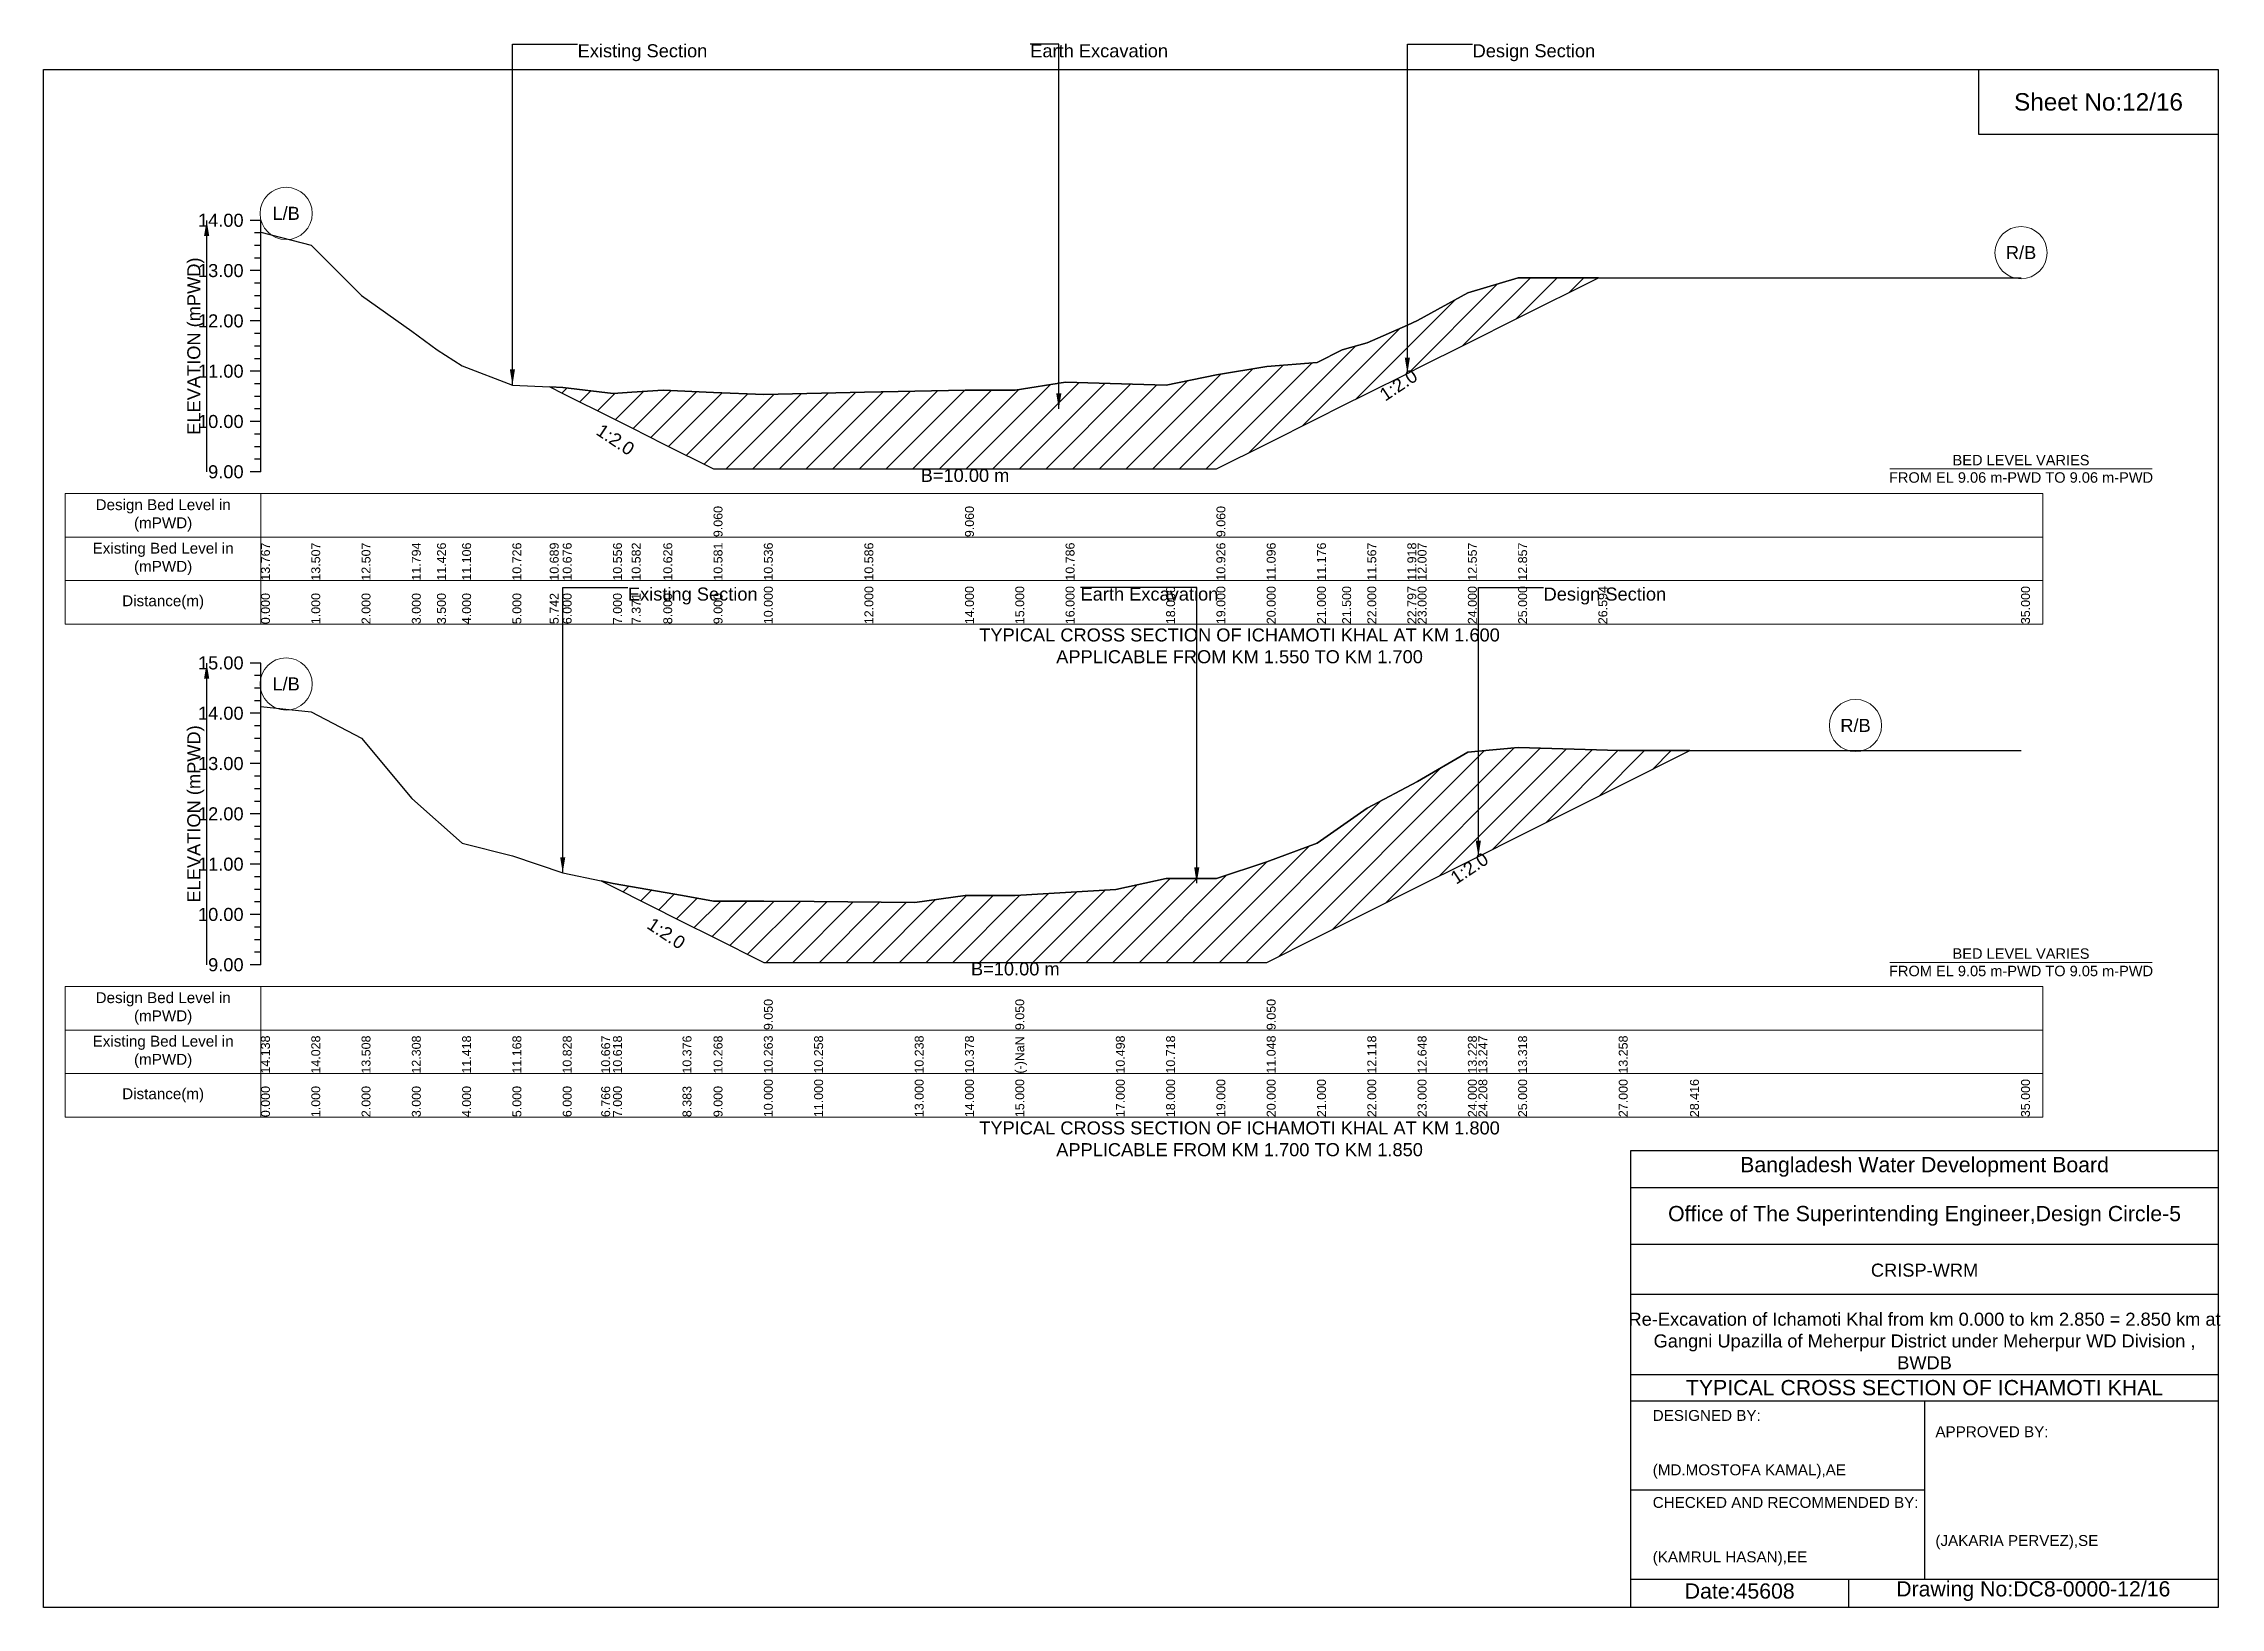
# Model space of a CAD drawing. Header units: inches. Extents: x 91000 to 258009, y -5656 to 391.
# Drawn here: x 210000 to 218009, y -5656 to 95 of the extents above; entities that cross this region are included whole.
import ezdxf

# ---------------------------------------------------------------- set-up
doc = ezdxf.new("R2010")
doc.units = ezdxf.units.IN
doc.header["$LTSCALE"] = 7
doc.header["$MEASUREMENT"] = 0
for name, color, linetype, lineweight in [('Cross section Data Border', 7, 'Continuous', 9), ('Cross Section Labels', 7, 'Continuous', 9), ('Existing_Bed_Level for Xsection', 7, 'Continuous', 25)]:
    doc.layers.add(name, color=color, linetype=linetype, lineweight=lineweight)
doc.styles.get("Standard").update_dxf_attribs({"font": 'arial.ttf'})
doc.dimstyles.get("Standard").update_dxf_attribs({"dimtxt": 0.18, "dimasz": 0.18, "dimexe": 0.18, "dimexo": 0.0625, "dimgap": 0.09, "dimtad": 0, "dimtih": 1, "dimtoh": 1, "dimdec": 4, "dimzin": 0, "dimdsep": 46, "dimtxsty": 'Standard', "dimcen": 0.09, "dimadec": 0, "dimazin": 0, "dimtfac": 1, "dimtdec": 4, "dimtofl": 0, "dimtmove": 0, "dimatfit": 3, "dimfxl": 1, "dimtolj": 1, "dimtzin": 0, "dimarcsym": 0})

msp = doc.modelspace()

# ---------------------------------------------------------------- texts
at = {"attachment_point": 5}
for s, insert, char_height in [('Sheet No:12/16', (217560, -120), 64), ('Bangladesh Water Development Board', (216920, -4036), 56), ('Office of The Superintending Engineer,Design Circle-5', (216920, -4216), 56)]:
    msp.add_mtext(s, dxfattribs=dict(at, insert=insert, char_height=char_height))
for s, insert, char_height, width, attachment_point in [('CRISP-WRM', (216920, -4416), 48, 2240, 5), ('Re-Excavation of Ichamoti Khal from km 0.000 to km 2.850 = 2.850 km at^JGangni Upazilla of Meherpur District under Meherpur WD Division ,^JBWDB', (216920, -4676), 48, 2160, 5), ('TYPICAL CROSS SECTION OF ICHAMOTI KHAL', (216920, -4848), 56, 2240, 5), ('DESIGNED BY:^J^J^J(MD.MOSTOFA KAMAL),AE', (215920, -5056), 40, 1120, 4), ('APPROVED BY:^J^J^J^J^J^J(JAKARIA PERVEZ),SE', (216960, -5216), 40, 1120, 4), ('CHECKED AND RECOMMENDED BY:^J^J^J(KAMRUL HASAN),EE', (215920, -5376), 40, 1120, 4), ('Date:45608', (216240, -5596), 56, 1120, 5), ('Drawing No:DC8-0000-12/16', (217320, -5596), 56, 1760, 5)]:
    msp.add_mtext(s, dxfattribs=dict(insert=insert, char_height=char_height, width=width, attachment_point=attachment_point))
at = {"layer": 'Cross section Data Border', "char_height": 40, "width": 640, "attachment_point": 5}
for s, insert in [('Design Bed Level in (mPWD)', (210440, -1640.2)), ('Existing Bed Level in (mPWD)', (210440, -1800.2)), ('Distance(m)', (210440, -1960.2)), ('Design Bed Level in (mPWD)', (210440, -3453)), ('Existing Bed Level in (mPWD)', (210440, -3613)), ('Distance(m)', (210440, -3773))]:
    msp.add_mtext(s, dxfattribs=dict(at, insert=insert))
at = {"layer": 'Cross Section Labels'}
for s, insert, char_height, attachment_point in [('Existing Section', (211965, 92.3), 48, 1), ('Earth Excavation', (213630, 92.3), 48, 1), ('Design Section', (215257.4, 92.3), 48, 1), ('L/B', (210892.5, -529.8), 48, 5), ('R/B', (217275, -674.1), 48, 5), ('BED LEVEL VARIES ^JFROM EL 9.06 m-PWD TO 9.06 m-PWD', (217275, -1469.1), 38.4, 5), ('B=10.00 m', (213390, -1469.1), 48, 2), ('Existing Section', (212150, -1905.5), 48, 1), ('Earth Excavation', (213815, -1905.5), 48, 1), ('Design Section', (215518.5, -1905.5), 48, 1), ('TYPICAL CROSS SECTION OF ICHAMOTI KHAL AT KM 1.600^JAPPLICABLE FROM KM 1.550 TO KM 1.700', (214400, -2120.2), 48, 5), ('L/B', (210892.5, -2260.2), 48, 5), ('R/B', (216666, -2412.8), 48, 5), ('B=10.00 m', (213575, -3283.8), 48, 2), ('BED LEVEL VARIES ^JFROM EL 9.05 m-PWD TO 9.05 m-PWD', (217275, -3283.8), 38.4, 5), ('TYPICAL CROSS SECTION OF ICHAMOTI KHAL AT KM 1.800^JAPPLICABLE FROM KM 1.700 TO KM 1.850', (214400, -3933), 48, 5)]:
    msp.add_mtext(s, dxfattribs=dict(at, insert=insert, char_height=char_height, attachment_point=attachment_point))
at = {"layer": 'Cross Section Labels', "char_height": 48, "attachment_point": 2}
for insert, rotation in [((214971.2, -1141), 33.69007), ((212117.4, -1341.5), 326.30993), ((215232.2, -2917.7), 33.69007), ((212304.6, -3157.3), 326.30993)]:
    msp.add_mtext('1:2.0', dxfattribs=dict(at, insert=insert, rotation=rotation))
at = {"layer": 'Existing_Bed_Level for Xsection', "char_height": 48, "attachment_point": 6}
for s, insert in [('14.00', (210736, -555.2)), ('13.00', (210736, -740.2)), ('12.00', (210736, -925.2)), ('11.00', (210736, -1110.2)), ('10.00', (210736, -1295.2)), ('9.00', (210736, -1480.2)), ('15.00', (210736, -2183)), ('14.00', (210736, -2368)), ('13.00', (210736, -2553)), ('12.00', (210736, -2738)), ('11.00', (210736, -2923)), ('10.00', (210736, -3108)), ('9.00', (210736, -3293))]:
    msp.add_mtext(s, dxfattribs=dict(at, insert=insert))
at = {"layer": 'Existing_Bed_Level for Xsection', "rotation": 90}
for s, insert, char_height, attachment_point in [('ELEVATION (mPWD)', (210560, -1017.7), 48, 5), ('9.060', (212465, -1720.2), 32.8, 1), ('9.060', (213390, -1720.2), 32.8, 1), ('9.060', (214315, -1720.2), 32.8, 1), ('13.767', (210800, -1880.2), 32.8, 1), ('13.507', (210985, -1880.2), 32.8, 1), ('12.507', (211170, -1880.2), 32.8, 1), ('11.794', (211355, -1880.2), 32.8, 1), ('11.426', (211447.5, -1880.2), 32.8, 1), ('11.106', (211540, -1880.2), 32.8, 1), ('10.726', (211725, -1880.2), 32.8, 1), ('10.689', (211862.3, -1880.2), 32.8, 1), ('10.676', (211910, -1880.2), 32.8, 1), ('10.556', (212095, -1880.2), 32.8, 1), ('10.582', (212163.7, -1880.2), 32.8, 1), ('10.626', (212280, -1880.2), 32.8, 1), ('10.581', (212465, -1880.2), 32.8, 1), ('10.536', (212650, -1880.2), 32.8, 1), ('10.586', (213020, -1880.2), 32.8, 1), ('10.786', (213760, -1880.2), 32.8, 1), ('10.926', (214315, -1880.2), 32.8, 1), ('11.096', (214500, -1880.2), 32.8, 1), ('11.176', (214685, -1880.2), 32.8, 1), ('11.567', (214870, -1880.2), 32.8, 1), ('11.918', (215017.4, -1880.2), 32.8, 1), ('12.007', (215055, -1880.2), 32.8, 1), ('12.557', (215240, -1880.2), 32.8, 1), ('12.857', (215425, -1880.2), 32.8, 1), ('10.000', (212650, -2040.2), 32.8, 1), ('12.000', (213020, -2040.2), 32.8, 1), ('14.000', (213390, -2040.2), 32.8, 1), ('15.000', (213575, -2040.2), 32.8, 1), ('16.000', (213760, -2040.2), 32.8, 1), ('18.000', (214130, -2040.2), 32.8, 1), ('19.000', (214315, -2040.2), 32.8, 1), ('20.000', (214500, -2040.2), 32.8, 1), ('21.000', (214685, -2040.2), 32.8, 1), ('21.500', (214777.5, -2040.2), 32.8, 1), ('22.000', (214870, -2040.2), 32.8, 1), ('22.797', (215017.4, -2040.2), 32.8, 1), ('23.000', (215055, -2040.2), 32.8, 1), ('24.000', (215240, -2040.2), 32.8, 1), ('25.000', (215425, -2040.2), 32.8, 1), ('26.594', (215719.9, -2040.2), 32.8, 1), ('35.000', (217275, -2040.2), 32.8, 1), ('0.000', (210800, -2040.2), 32.8, 1), ('1.000', (210985, -2040.2), 32.8, 1), ('2.000', (211170, -2040.2), 32.8, 1), ('3.000', (211355, -2040.2), 32.8, 1), ('3.500', (211447.5, -2040.2), 32.8, 1), ('4.000', (211540, -2040.2), 32.8, 1), ('5.000', (211725, -2040.2), 32.8, 1), ('5.742', (211862.3, -2040.2), 32.8, 1), ('6.000', (211910, -2040.2), 32.8, 1), ('7.000', (212095, -2040.2), 32.8, 1), ('7.371', (212163.7, -2040.2), 32.8, 1), ('8.000', (212280, -2040.2), 32.8, 1), ('9.000', (212465, -2040.2), 32.8, 1), ('ELEVATION (mPWD)', (210560, -2738), 48, 5), ('9.050', (212650, -3533), 32.8, 1), ('9.050', (213575, -3533), 32.8, 1), ('9.050', (214500, -3533), 32.8, 1), ('14.138', (210800, -3693), 32.8, 1), ('14.028', (210985, -3693), 32.8, 1), ('13.508', (211170, -3693), 32.8, 1), ('12.308', (211355, -3693), 32.8, 1), ('11.418', (211540, -3693), 32.8, 1), ('11.168', (211725, -3693), 32.8, 1), ('10.828', (211910, -3693), 32.8, 1), ('10.667', (212051.6, -3693), 32.8, 1), ('10.618', (212095, -3693), 32.8, 1), ('10.376', (212350.8, -3693), 32.8, 1), ('10.268', (212465, -3693), 32.8, 1), ('10.263', (212650, -3693), 32.8, 1), ('10.258', (212835, -3693), 32.8, 1), ('10.238', (213205, -3693), 32.8, 1), ('10.378', (213390, -3693), 32.8, 1), ('(-)NaN', (213575, -3693), 32.8, 1), ('10.498', (213945, -3693), 32.8, 1), ('10.718', (214130, -3693), 32.8, 1), ('11.048', (214500, -3693), 32.8, 1), ('12.118', (214870, -3693), 32.8, 1), ('12.648', (215055, -3693), 32.8, 1), ('13.228', (215240, -3693), 32.8, 1), ('13.247', (215278.5, -3693), 32.8, 1), ('13.318', (215425, -3693), 32.8, 1), ('13.258', (215795, -3693), 32.8, 1), ('0.000', (210800, -3853), 32.8, 1), ('1.000', (210985, -3853), 32.8, 1), ('2.000', (211170, -3853), 32.8, 1), ('3.000', (211355, -3853), 32.8, 1), ('4.000', (211540, -3853), 32.8, 1), ('5.000', (211725, -3853), 32.8, 1), ('6.000', (211910, -3853), 32.8, 1), ('6.766', (212051.6, -3853), 32.8, 1), ('7.000', (212095, -3853), 32.8, 1), ('8.383', (212350.8, -3853), 32.8, 1), ('9.000', (212465, -3853), 32.8, 1), ('10.000', (212650, -3853), 32.8, 1), ('11.000', (212835, -3853), 32.8, 1), ('13.000', (213205, -3853), 32.8, 1), ('14.000', (213390, -3853), 32.8, 1), ('15.000', (213575, -3853), 32.8, 1), ('17.000', (213945, -3853), 32.8, 1), ('18.000', (214130, -3853), 32.8, 1), ('19.000', (214315, -3853), 32.8, 1), ('20.000', (214500, -3853), 32.8, 1), ('21.000', (214685, -3853), 32.8, 1), ('22.000', (214870, -3853), 32.8, 1), ('23.000', (215055, -3853), 32.8, 1), ('24.000', (215240, -3853), 32.8, 1), ('24.208', (215278.5, -3853), 32.8, 1), ('25.000', (215425, -3853), 32.8, 1), ('27.000', (215795, -3853), 32.8, 1), ('28.416', (216057, -3853), 32.8, 1), ('35.000', (217275, -3853), 32.8, 1)]:
    msp.add_mtext(s, dxfattribs=dict(at, insert=insert, char_height=char_height, attachment_point=attachment_point))

# ---------------------------------------------------------------- hatches: boundary and pattern name
at = {"layer": 'Existing_Bed_Level for Xsection'}
h = msp.add_hatch(dxfattribs=at)
h.set_pattern_fill('ANSI31', color=256, scale=555, style=0)
h.paths.add_polyline_path([(211862.3, -1167.7), (211910, -1191.6), (212095, -1284.1), (212163.7, -1318.4), (212280, -1376.6), (212465, -1469.1), (212650, -1469.1), (213020, -1469.1), (213390, -1469.1), (213575, -1469.1), (213760, -1469.1), (214130, -1469.1), (214315, -1469.1), (214500, -1376.6), (214685, -1284.1), (214777.5, -1237.8), (214870, -1191.6), (215017.4, -1117.8), (215055, -1099.1), (215240, -1006.6), (215425, -914.1), (215719.9, -766.6), (215425, -766.6), (215240, -822.1), (215055, -923.9), (215017.4, -940.4), (214870, -1005.3), (214777.5, -1031.3), (214685, -1077.6), (214500, -1092.4), (214315, -1123.8), (214130, -1160.8), (213760, -1149.8), (213575, -1179.3), (213390, -1179.3), (213020, -1186.8), (212650, -1196), (212465, -1187.7), (212280, -1179.3), (212163.7, -1187.5), (212095, -1192.3), (211910, -1170.1)])
h = msp.add_hatch(dxfattribs=at)
h.set_pattern_fill('ANSI31', color=256, scale=555, style=0)
h.paths.add_polyline_path([(212051.6, -2984.6), (212095, -3006.3), (212350.8, -3134.2), (212465, -3191.3), (212650, -3283.8), (212835, -3283.8), (213205, -3283.8), (213390, -3283.8), (213575, -3283.8), (213945, -3283.8), (214130, -3283.8), (214315, -3283.8), (214500, -3283.8), (214685, -3191.3), (214870, -3098.8), (215055, -3006.3), (215240, -2913.8), (215278.5, -2894.5), (215425, -2821.3), (215795, -2636.3), (216057, -2505.3), (215795, -2505.3), (215425, -2494.2), (215278.5, -2507.4), (215240, -2510.8), (215055, -2618.2), (214870, -2716.2), (214685, -2845.7), (214500, -2914.2), (214315, -2975.2), (214130, -2975.2), (213945, -3015.9), (213575, -3038.1), (213390, -3038.1), (213205, -3064), (212835, -3060.3), (212650, -3059.4), (212465, -3058.4), (212350.8, -3038.5), (212095, -2993.7)])

# ---------------------------------------------------------------- linework, layer by layer
for points in [[(210000, 0), (218000, 0), (218000, -5656), (210000, -5656)], [(217120, 0), (218000, 0), (218000, -240), (217120, -240)]]:
    msp.add_lwpolyline(points, close=True)
for points in [[(215840, -5656), (215840, -3976), (218000, -3976)], [(215840, -4112), (218000, -4112)], [(215840, -4320), (218000, -4320)], [(215840, -4504), (218000, -4504)], [(215840, -4800), (218000, -4800)], [(215840, -4896), (218000, -4896)], [(216920, -4896), (216920, -5552)], [(215840, -5224), (216920, -5224)], [(215840, -5552), (218000, -5552)], [(216640, -5552), (216640, -5656)]]:
    msp.add_lwpolyline(points)
at = {"layer": 'Cross section Data Border'}
for points in [[(210080, -1560.2), (217355, -1560.2), (217355, -2040.2), (210080, -2040.2)], [(210080, -3373), (217355, -3373), (217355, -3853), (210080, -3853)]]:
    msp.add_lwpolyline(points, close=True, dxfattribs=at)
for points in [[(210800, -1560.2), (210800, -2040.2)], [(210080, -1720.2), (217355, -1720.2)], [(210080, -1880.2), (217355, -1880.2)], [(210800, -3373), (210800, -3853)], [(210080, -3533), (217355, -3533)], [(210080, -3693), (217355, -3693)]]:
    msp.add_lwpolyline(points, dxfattribs=at)
at = {"layer": 'Cross Section Labels'}
for points in [[(216792.8, -1469.1), (217757.2, -1469.1)], [(216792.8, -3283.8), (217757.2, -3283.8)]]:
    msp.add_lwpolyline(points, dxfattribs=at)
for centre in [(210892.5, -529.8), (217275, -674.1), (210892.5, -2260.2), (216666, -2412.8)]:
    msp.add_circle(centre, 96, dxfattribs=at)
at = {"layer": 'Existing_Bed_Level for Xsection'}
for points in [[(210800, -555.2), (210760, -555.2)], [(210800, -1480.2), (210800, -1295.2), (210800, -1110.2), (210800, -925.2), (210800, -740.2), (210800, -555.2)], [(210800, -601.4), (210776, -601.4)], [(210800, -598.3), (210985, -646.4), (211170, -831.4), (211355, -963.3), (211447.5, -1031.3), (211540, -1090.5), (211725, -1160.8), (211862.3, -1167.7), (211910, -1170.1), (212095, -1192.3), (212163.7, -1187.5), (212280, -1179.3), (212465, -1187.7), (212465, -1187.7), (212650, -1196), (213020, -1186.8), (213390, -1179.3), (213390, -1179.3), (213575, -1179.3), (213760, -1149.8), (214130, -1160.8), (214315, -1123.8), (214315, -1123.8), (214500, -1092.4), (214685, -1077.6), (214777.5, -1031.3), (214870, -1005.3), (215017.4, -940.4), (215055, -923.9), (215240, -822.1), (215425, -766.6), (215719.9, -766.6), (217275, -766.6), (217275, -766.6)], [(210800, -647.7), (210776, -647.7)], [(210800, -693.9), (210776, -693.9)], [(210800, -740.2), (210760, -740.2)], [(210800, -786.4), (210776, -786.4)], [(210800, -832.7), (210776, -832.7)], [(210800, -878.9), (210776, -878.9)], [(210800, -925.2), (210760, -925.2)], [(210800, -971.4), (210776, -971.4)], [(210800, -1017.7), (210776, -1017.7)], [(210800, -1110.2), (210760, -1110.2)], [(210800, -1063.9), (210776, -1063.9)], [(210800, -1156.4), (210776, -1156.4)], [(210800, -1202.7), (210776, -1202.7)], [(210800, -1248.9), (210776, -1248.9)], [(210800, -1295.2), (210760, -1295.2)], [(210800, -1341.4), (210776, -1341.4)], [(210800, -1387.7), (210776, -1387.7)], [(210800, -1433.9), (210776, -1433.9)], [(210800, -1480.2), (210760, -1480.2)], [(210800, -2183), (210760, -2183)], [(210800, -2229.3), (210776, -2229.3)], [(210800, -3293), (210800, -3108), (210800, -2923), (210800, -2738), (210800, -2553), (210800, -2368), (210800, -2183)], [(210800, -2275.5), (210776, -2275.5)], [(210800, -2321.8), (210776, -2321.8)], [(210800, -2368), (210760, -2368)], [(210800, -2342.5), (210985, -2362.8), (211170, -2459.1), (211355, -2681.1), (211540, -2845.7), (211725, -2891.9), (211910, -2954.8), (212051.6, -2984.6), (212095, -2993.7), (212350.8, -3038.5), (212465, -3058.4), (212650, -3059.4), (212650, -3059.4), (212835, -3060.3), (213205, -3064), (213390, -3038.1), (213575, -3038.1), (213575, -3038.1), (213945, -3015.9), (214130, -2975.2), (214315, -2975.2), (214500, -2914.2), (214500, -2914.2), (214685, -2845.7), (214870, -2716.2), (215055, -2618.2), (215240, -2510.8), (215278.5, -2507.4), (215425, -2494.2), (215795, -2505.3), (216057, -2505.3), (217275, -2505.3)], [(210800, -2414.3), (210776, -2414.3)], [(210800, -2460.5), (210776, -2460.5)], [(210800, -2553), (210760, -2553)], [(210800, -2506.8), (210776, -2506.8)], [(210800, -2599.3), (210776, -2599.3)], [(210800, -2645.5), (210776, -2645.5)], [(210800, -2691.8), (210776, -2691.8)], [(210800, -2738), (210760, -2738)], [(210800, -2784.3), (210776, -2784.3)], [(210800, -2830.5), (210776, -2830.5)], [(210800, -2876.8), (210776, -2876.8)], [(210800, -2923), (210760, -2923)], [(210800, -2969.3), (210776, -2969.3)], [(210800, -3015.5), (210776, -3015.5)], [(210800, -3108), (210760, -3108)], [(210800, -3061.8), (210776, -3061.8)], [(210800, -3154.3), (210776, -3154.3)], [(210800, -3200.5), (210776, -3200.5)], [(210800, -3246.8), (210776, -3246.8)], [(210800, -3293), (210760, -3293)]]:
    msp.add_lwpolyline(points, dxfattribs=at)
for points in [[(211862.3, -1167.7), (211862.3, -1167.7), (211910, -1191.6), (212095, -1284.1), (212163.7, -1318.4), (212280, -1376.6), (212465, -1469.1), (212465, -1469.1), (212650, -1469.1), (213020, -1469.1), (213390, -1469.1), (213390, -1469.1), (213575, -1469.1), (213760, -1469.1), (214130, -1469.1), (214315, -1469.1), (214315, -1469.1), (214500, -1376.6), (214685, -1284.1), (214777.5, -1237.8), (214870, -1191.6), (215017.4, -1117.8), (215055, -1099.1), (215240, -1006.6), (215425, -914.1), (215719.9, -766.6), (215719.9, -766.6), (215719.9, -766.6), (215425, -766.6), (215240, -822.1), (215055, -923.9), (215017.4, -940.4), (214870, -1005.3), (214777.5, -1031.3), (214685, -1077.6), (214500, -1092.4), (214315, -1123.8), (214315, -1123.8), (214130, -1160.8), (213760, -1149.8), (213575, -1179.3), (213390, -1179.3), (213390, -1179.3), (213020, -1186.8), (212650, -1196), (212465, -1187.7), (212465, -1187.7), (212280, -1179.3), (212163.7, -1187.5), (212095, -1192.3), (211910, -1170.1), (211862.3, -1167.7)], [(212051.6, -2984.6), (212051.6, -2984.6), (212095, -3006.3), (212350.8, -3134.2), (212465, -3191.3), (212650, -3283.8), (212650, -3283.8), (212835, -3283.8), (213205, -3283.8), (213390, -3283.8), (213575, -3283.8), (213575, -3283.8), (213945, -3283.8), (214130, -3283.8), (214315, -3283.8), (214500, -3283.8), (214500, -3283.8), (214685, -3191.3), (214870, -3098.8), (215055, -3006.3), (215240, -2913.8), (215278.5, -2894.5), (215425, -2821.3), (215795, -2636.3), (216057, -2505.3), (216057, -2505.3), (216057, -2505.3), (215795, -2505.3), (215425, -2494.2), (215278.5, -2507.4), (215240, -2510.8), (215055, -2618.2), (214870, -2716.2), (214685, -2845.7), (214500, -2914.2), (214500, -2914.2), (214315, -2975.2), (214130, -2975.2), (213945, -3015.9), (213575, -3038.1), (213575, -3038.1), (213390, -3038.1), (213205, -3064), (212835, -3060.3), (212650, -3059.4), (212650, -3059.4), (212465, -3058.4), (212350.8, -3038.5), (212095, -2993.7), (212051.6, -2984.6)]]:
    msp.add_lwpolyline(points, close=True, dxfattribs=at)

msp.set_redraw_order([(e.dxf.handle, doc.entitydb.next_handle()) for e in msp.query("TEXT MTEXT ATTDEF DIMENSION ARC_DIMENSION")])  # texts and dimensions are drawn at this point

# ---------------------------------------------------------------- leaders
at = {"layer": 'Cross Section Labels', "annotation_type": 0, "has_hookline": 1}
for points, hookline_direction, text_width in [([(211725, -1160.8), (211725, 92.3), (211964.9, 92.3)], 0, 467.2), ([(213735.1, -1248.9), (213735.1, 92.3), (213629.9, 92.3)], 0, 497), ([(215017.4, -1117.8), (215017.4, 92.3), (215257.4, 92.3)], 0, 441.2), ([(211910, -2954.8), (211910, -1905.5), (212149.9, -1905.5)], 0, 467.2), ([(214242.5, -2992.4), (214242.5, -1905.5), (213815.1, -1905.5)], 1, 497), ([(215278.5, -2894.5), (215278.5, -1905.5), (215518.4, -1905.5)], 0, 441.2)]:
    msp.add_leader(points, dimstyle='Standard', override={"dimasz": 57.6}, dxfattribs=dict(at, hookline_direction=hookline_direction, text_width=text_width))
at = {"layer": 'Existing_Bed_Level for Xsection'}
for points in [[(210600, -555.2), (210600, -1480.2)], [(210600, -2183), (210600, -3293)]]:
    msp.add_leader(points, dimstyle='Standard', override={"dimasz": 57.6}, dxfattribs=at)

doc.saveas('drawing.dxf')
